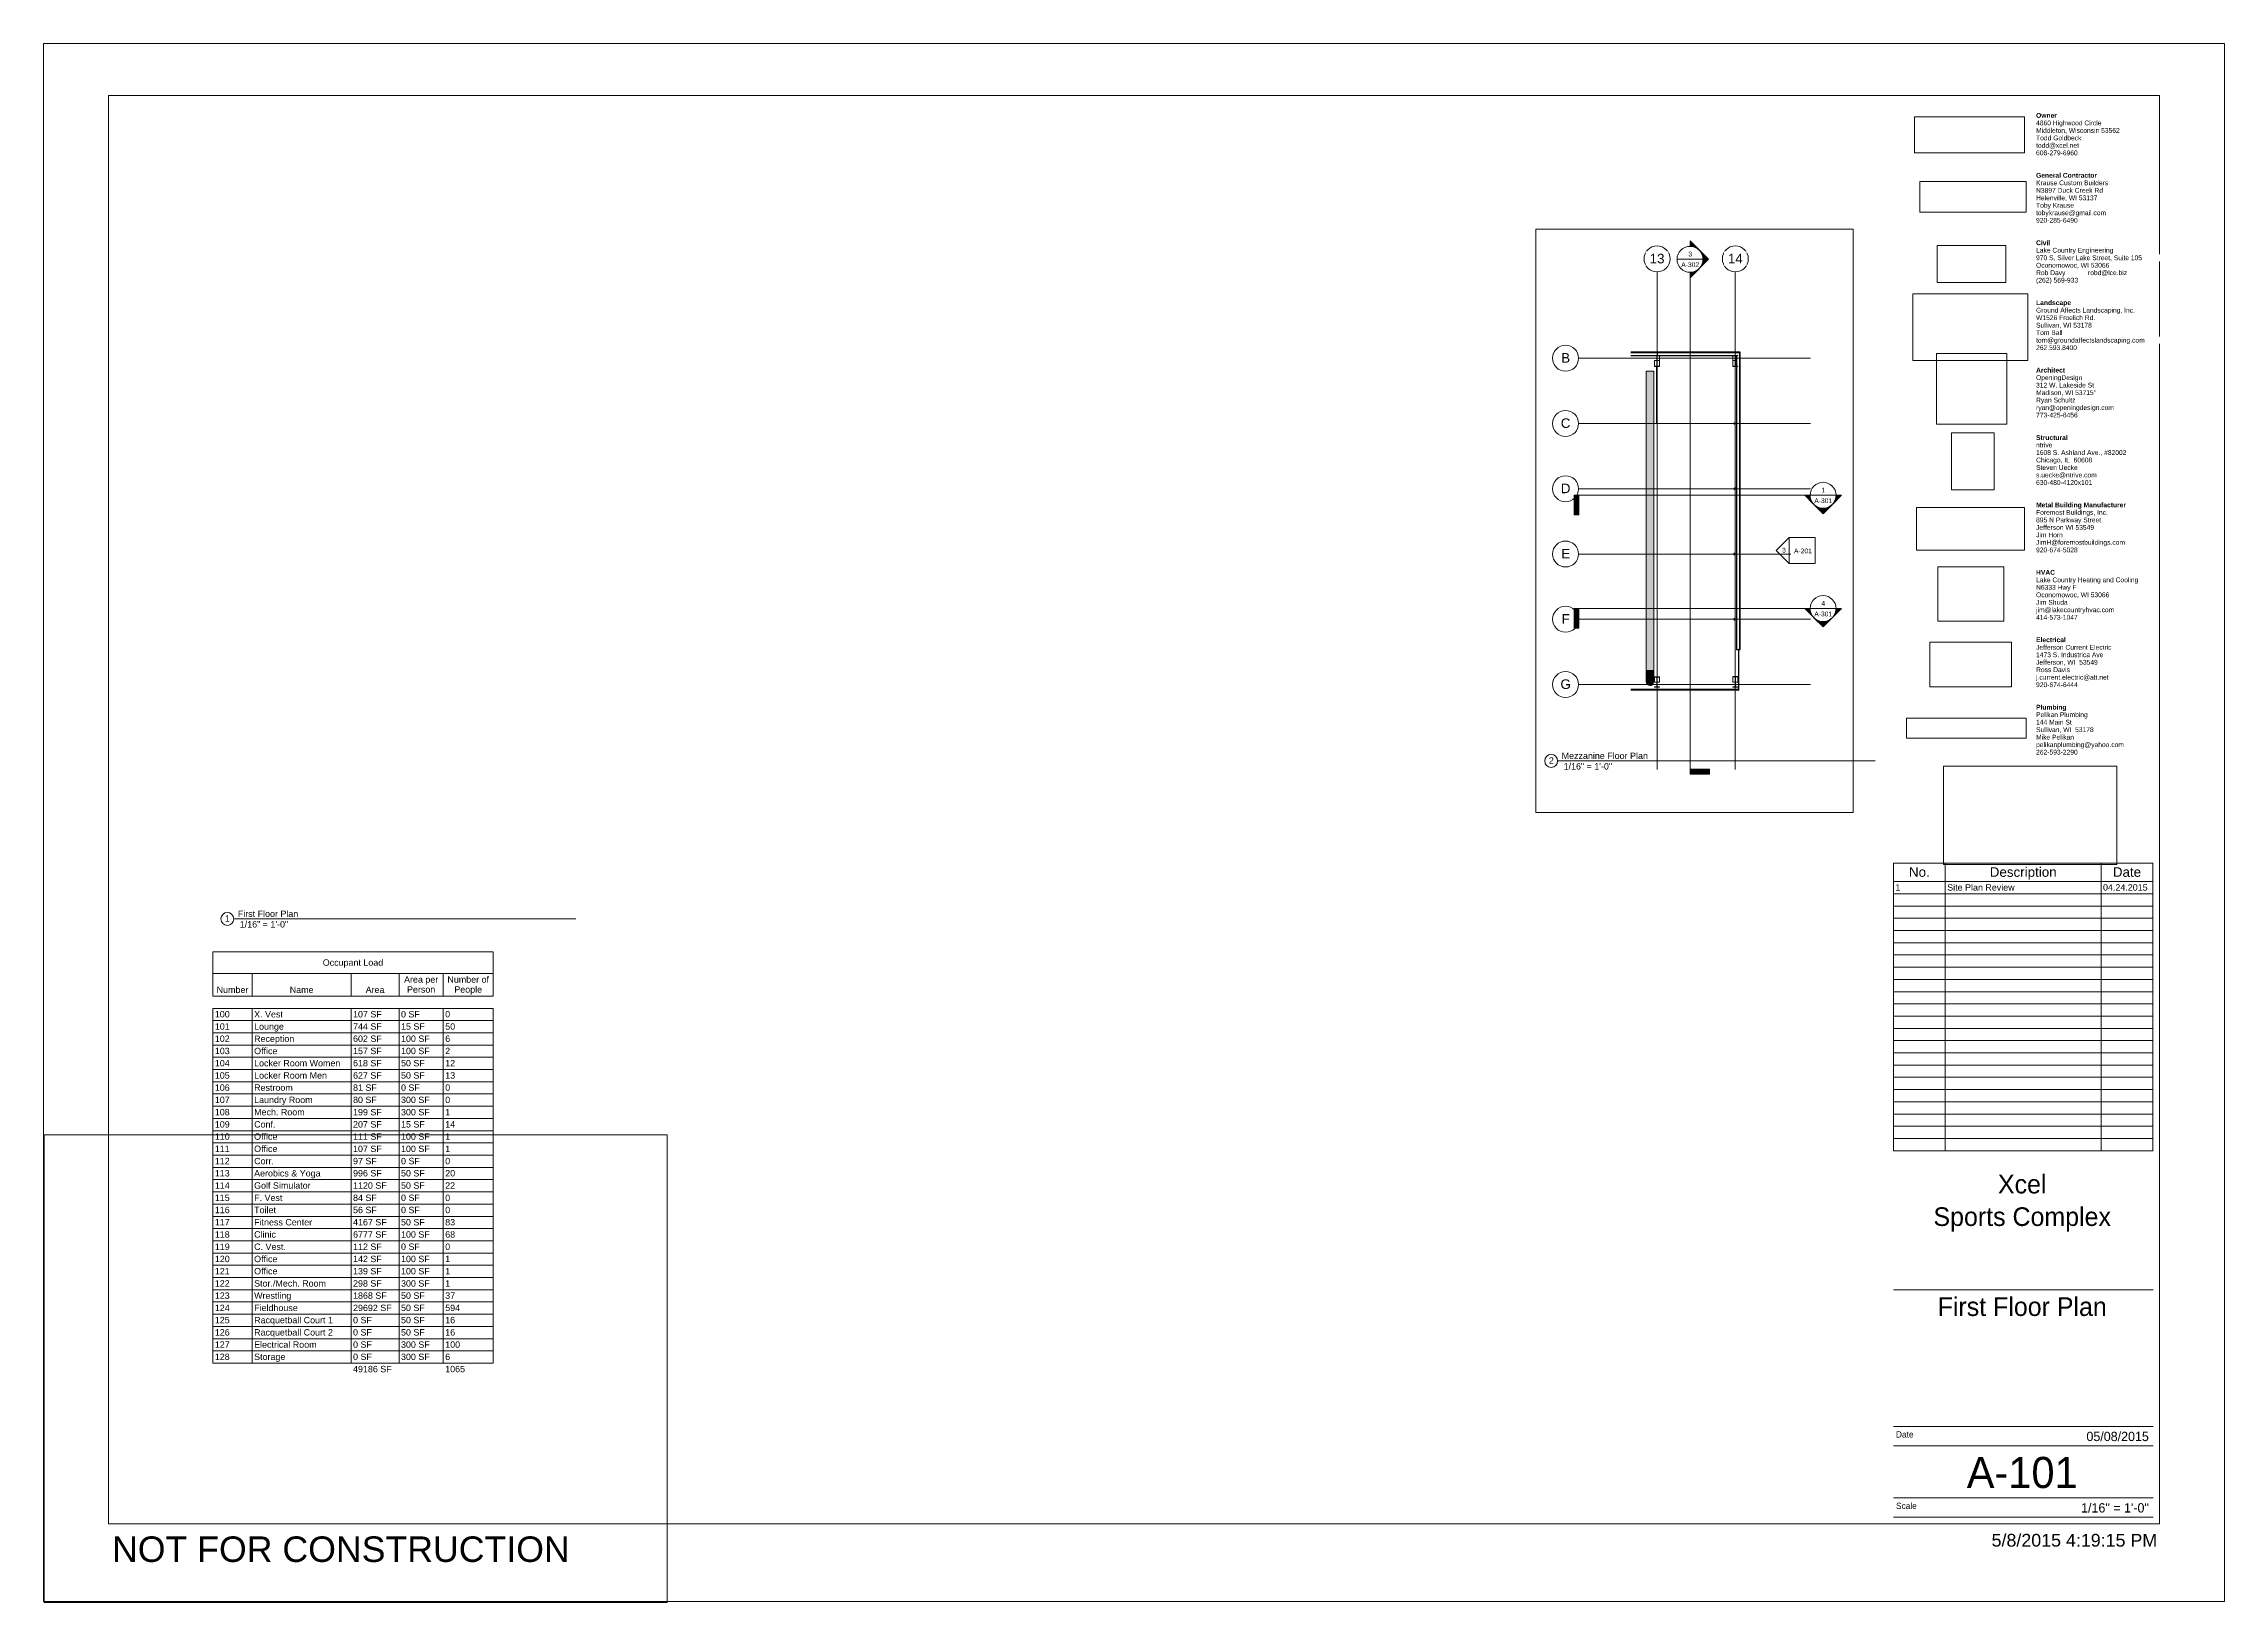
# Paper-space layout 'Layout1' of a CAD drawing. Header units: inches. Extents: x 0 to 42, y 0 to 30.
# The model-space entities are those that its viewports show. They can reach past a viewport. Long polylines and large blocks are cut down to what shows.
import ezdxf

# ---------------------------------------------------------------- set-up
doc = ezdxf.new("R2010")
doc.units = ezdxf.units.IN
doc.header["$MEASUREMENT"] = 0
doc.linetypes.add('Grid Line 1_2_', pattern=[0.875, 0.5, -0.125, 0.125, -0.125])
for name, color, linetype, lineweight in [('A-DETL-THIN', 151, 'Continuous', 9), ('A-FLOR', 192, 'Continuous', 9), ('A-WALL', 113, 'Continuous', 9), ('A-WALL-PATT', 111, 'Continuous', 25), ('G-ANNO-SCHD', 231, 'Continuous', 9), ('G-ANNO-SYMB', 111, 'Continuous', 9), ('G-ANNO-TTLB', 6, 'Continuous', 9), ('G-ANNO-TTLB-MEDM', 33, 'Continuous', 20), ('G-ANNO-TTLB-THIN', 151, 'Continuous', 9), ('L-SITE-WALL', 31, 'Continuous', 9), ('M-HVAC-DUCT', 70, 'Continuous', 9), ('S-COLS', 52, 'Continuous', 9), ('S-GRID', 1, 'Continuous', 9), ('S-GRID-IDEN', 1, 'Continuous', 9)]:
    doc.layers.add(name, color=color, linetype=linetype, lineweight=lineweight)
doc.layers.add('G-ANNO-NPLT', color=191, linetype='Continuous', plot=False)
doc.styles.add('Arial', font='arial.ttf', dxfattribs={"height": 35.407186})
doc.styles.add('Arial_1', font='arial.ttf', dxfattribs={"height": 17.703593})
doc.styles.add('Arial_2', font='arial.ttf', dxfattribs={"height": 0.092206})
doc.styles.add('Arial_3', font='arial.ttf', dxfattribs={"height": 0.491766})
doc.styles.add('Arial_4', font='arial.ttf', dxfattribs={"height": 0.245883})
doc.styles.add('Arial_5', font='arial.ttf', dxfattribs={"height": 0.122942})
doc.styles.add('Arial_6', font='arial.ttf', dxfattribs={"height": 0.184412})
doc.styles.add('Century Gothic', font='GOTHIC.TTF', dxfattribs={"height": 0.119759})
doc.styles.add('Century Gothic_1', font='GOTHIC.TTF', dxfattribs={"height": 0.179639})
doc.styles.add('Century Gothic_2', font='GOTHIC.TTF', dxfattribs={"height": 0.598797})
doc.styles.add('Century Gothic_3', font='GOTHIC.TTF', dxfattribs={"height": 0.359278})
picture_1 = doc.add_image_def('image1.jpg', size_in_pixel=(1176, 668))
picture_2 = doc.add_image_def('image2.jpg', size_in_pixel=(477, 79))
picture_3 = doc.add_image_def('image3.png', size_in_pixel=(259, 141))
picture_4 = doc.add_image_def('image4.jpg', size_in_pixel=(150, 124))
picture_5 = doc.add_image_def('image5.jpg', size_in_pixel=(309, 122))
picture_6 = doc.add_image_def('image6.png', size_in_pixel=(302, 400))
picture_7 = doc.add_image_def('image7.jpg', size_in_pixel=(95, 51))
picture_8 = doc.add_image_def('image8.png', size_in_pixel=(388, 225))
picture_9 = doc.add_image_def('image9.jpg', size_in_pixel=(232, 76))
picture_10 = doc.add_image_def('image10.jpg', size_in_pixel=(900, 259))
picture_11 = doc.add_image_def('image11.jpg', size_in_pixel=(939, 939))
pattern_1 = [(45, (1811.075, 0), (-19.00703, 19.00703), []), (45, (1811.075, 28.8), (-19.00703, 19.00703), [])]
pattern_2 = [(0, (1811.075, 0), (0, 24), []), (90, (1811.075, 0), (-24, 1e-15), [])]

psp = doc.layouts.get("Layout1")

msp = doc.modelspace()

# ---------------------------------------------------------------- texts
at = {"layer": 'G-ANNO-SYMB', "attachment_point": 2, "line_spacing_factor": 0.938532, "style": 'Arial_1'}
for s, insert, char_height, width in [('3', (27914.507, -20749.767), 17.704, 16.416), ('A-302', (27914.507, -20789.039), 17.7036, 78.624), ('1', (28406.511, -21622.184), 17.704, 16.416), ('A-301', (28406.511, -21661.457), 17.7036, 78.624), ('4', (28406.511, -22041.05), 17.704, 16.416), ('A-301', (28406.511, -22080.323), 17.7036, 78.624)]:
    msp.add_mtext(s, dxfattribs=dict(at, insert=insert, char_height=char_height, width=width))

# ---------------------------------------------------------------- blocks, each defined once
blk = doc.blocks.new('E1 30 x 42 Horizontal - E1 30x42 Horizontal-11829-First Floor Plan')
at = {"layer": 'G-ANNO-TTLB-MEDM'}
for p, q in [((1.24, 29.014), (1.24, 1.514)), ((40.74, 29.014), (1.24, 29.014)), ((40.74, 29.014), (40.74, 1.514)), ((40.615, 14.233), (35.615, 14.233)), ((35.615, 6.02), (40.615, 6.02)), ((1.24, 1.514), (40.74, 1.514)), ((40.615, 1.639), (35.615, 1.639))]:
    blk.add_line(p, q, dxfattribs=at)
at = {"layer": 'G-ANNO-TTLB-THIN'}
for p, q in [((-0.01, 30.014), (41.99, 30.014)), ((-0.01, 0.014), (-0.01, 30.014)), ((41.99, 0.014), (41.99, 30.014)), ((35.615, 3.389), (40.615, 3.389)), ((35.615, 3.014), (40.615, 3.014)), ((35.615, 2.014), (40.615, 2.014)), ((-0.01, 0.014), (41.99, 0.014))]:
    blk.add_line(p, q, dxfattribs=at)
at = {"layer": 'G-ANNO-TTLB', "char_height": 0.09221, "attachment_point": 1, "line_spacing_factor": 0.938532, "style": 'Arial_2', "bg_fill": 3, "box_fill_scale": 1.25, "bg_fill_color": 0, "bg_fill_transparency": 0}
for s, insert, width in [('\\fArial|b1|i0|c0|p34|;Civil', (38.363, 26.225), 0.28768), ('\\fArial|b1|i0|c0|p34|;Structural', (38.363, 22.475), 0.64856), ('\\fArial|b1|i0|c0|p34|;HVAC', (38.363, 19.879), 0.41876), ('\\fArial|b1|i0|c0|p34|;Electrical', (38.363, 18.581), 0.61622)]:
    blk.add_mtext(s, dxfattribs=dict(at, insert=insert, width=width))
at = {"layer": 'G-ANNO-TTLB', "insert": (1.307, 1.27), "char_height": 0.49177, "width": 10.47, "attachment_point": 1, "line_spacing_factor": 0.938532, "style": 'Arial_3'}
blk.add_mtext('NOT FOR CONSTRUCTION', dxfattribs=at)
at = {"layer": 'G-ANNO-TTLB'}
image = blk.add_image(picture_9, insert=(36.024, 27.911), size_in_units=(2.118, 0.694), dxfattribs=at)
image.dxf.flags = 7
image = blk.add_image(picture_10, insert=(36.126, 26.77), size_in_units=(2.048, 0.589), dxfattribs=at)
image.dxf.flags = 7
image = blk.add_image(picture_7, insert=(36.46, 25.417), size_in_units=(1.319, 0.708), dxfattribs=at)
image.dxf.flags = 7
image = blk.add_image(picture_8, insert=(35.988, 23.91), size_in_units=(2.218, 1.286), dxfattribs=at)
image.dxf.flags = 7
image = blk.add_image(picture_11, insert=(36.444, 22.689), size_in_units=(1.358, 1.358), dxfattribs=at)
image.dxf.flags = 7
image = blk.add_image(picture_6, insert=(36.733, 21.424), size_in_units=(0.825, 1.093), dxfattribs=at)
image.dxf.flags = 7
image = blk.add_image(picture_5, insert=(36.062, 20.262), size_in_units=(2.078, 0.821), dxfattribs=at)
image.dxf.flags = 7
image = blk.add_image(picture_4, insert=(36.474, 18.891), size_in_units=(1.268, 1.049), dxfattribs=at)
image.dxf.flags = 7
image = blk.add_image(picture_3, insert=(36.315, 17.631), size_in_units=(1.574, 0.857), dxfattribs=at)
image.dxf.flags = 7
image = blk.add_image(picture_2, insert=(35.866, 16.643), size_in_units=(2.303, 0.381), dxfattribs=at)
image.dxf.flags = 7
image = blk.add_image(picture_1, insert=(36.577, 14.205), size_in_units=(3.341, 1.898), dxfattribs=at)
image.dxf.flags = 7
at = {"layer": 'G-ANNO-TTLB', "attachment_point": 1, "bg_fill": 3, "box_fill_scale": 1.25, "bg_fill_color": 0, "bg_fill_transparency": 0}
for s, insert, char_height, width, line_spacing_factor, style in [('\\fArial|b1|i0|c0|p34|;Owner', (38.363, 28.677), 0.09221, 0.44259, 0.938532, 'Arial_2'), ('\\fArial|b1|i0|c0|p34|;General Contractor', (38.363, 27.523), 0.09221, 1.28521, 0.938532, 'Arial_2'), ('Lake Country Engineering', (38.363, 26.081), 0.09221, 1.74142, 0.938532, 'Arial_2'), ('\\fArial|b1|i0|c0|p34|;Landscape', (38.363, 25.071), 0.09221, 0.73708, 0.938532, 'Arial_2'), ('\\fArial|b1|i0|c0|p34|;Architect', (38.363, 23.773), 0.09221, 0.59069, 0.938532, 'Arial_2'), ('ntrive', (38.363, 22.331), 0.0922, 0.37109, 0.938532, 'Arial_2'), ('\\fArial|b1|i0|c0|p34|;Metal Building Manufacturer', (38.363, 21.177), 0.09221, 1.8793, 0.938532, 'Arial_2'), ('Lake Country Heating and Cooling', (38.363, 19.734), 0.09221, 2.30317, 0.938532, 'Arial_2'), ('Jefferson Current Electric', (38.363, 18.436), 0.09221, 1.71418, 0.938532, 'Arial_2'), ('\\fArial|b1|i0|c0|p34|;Plumbing', (38.363, 17.283), 0.09221, 0.62814, 0.938532, 'Arial_2'), ('Date', (35.665, 3.294), 0.1198, 0.4725, 0.984117, 'Century Gothic'), ('Scale', (35.665, 1.919), 0.1198, 0.5265, 0.984117, 'Century Gothic')]:
    blk.add_mtext(s, dxfattribs=dict(at, insert=insert, char_height=char_height, width=width, line_spacing_factor=line_spacing_factor, style=style))
at = {"layer": 'G-ANNO-TTLB', "char_height": 0.09221, "attachment_point": 1, "line_spacing_factor": 0.938532, "style": 'Arial_2', "bg_fill": 3, "box_fill_scale": 1.25, "bg_fill_color": 0, "bg_fill_transparency": 0}
for s, insert, width in [('4860 Highwood Circle', (38.363, 28.533), 1.47416), ('Krause Custom Builders', (38.363, 27.379), 1.63077), ('970 S. Silver Lake Street, Suite 105', (38.363, 25.936), 2.39509), ('Ground Affects Landscaping, Inc.', (38.363, 24.927), 2.24019), ('OpeningDesign', (38.363, 23.629), 1.03838), ('1608 S. Ashland Ave., #82002', (38.363, 22.186), 2.03762), ('Foremost Buildings, Inc.', (38.363, 21.033), 1.62396), ('N6333 Hwy F', (38.363, 19.59), 0.90901), ('1473 S. Industrica Ave', (38.363, 18.292), 1.52183), ('Pelikan Plumbing', (38.363, 17.138), 1.16605)]:
    blk.add_mtext(s, dxfattribs=dict(at, insert=insert, width=width))
for s, insert, width in [('Middleton, Wisconsin 53562', (38.363, 28.388), 1.89633), ('N3897 Duck Creek Rd', (38.363, 27.234), 1.51161), ('Oconomowoc, WI 53066', (38.363, 25.792), 1.65971), ('W1526 Froelich Rd.', (38.363, 24.783), 1.34309), ('312 W. Lakeside St', (38.363, 23.484), 1.31926), ('Chicago, IL  60608', (38.363, 22.042), 1.26649), ('895 N Parkway Street', (38.363, 20.888), 1.46565), ('Oconomowoc, WI 53066', (38.363, 19.446), 1.65971), ('Jefferson, WI  53549', (38.363, 18.148), 1.40778), ('144 Main St', (38.363, 16.994), 0.80347)]:
    blk.add_mtext(s, dxfattribs=dict(at, insert=insert, width=width))
at = {"layer": 'G-ANNO-TTLB', "attachment_point": 1, "line_spacing_factor": 0.938532, "style": 'Arial_2', "bg_fill": 3, "box_fill_scale": 1.25, "bg_fill_color": 0, "bg_fill_transparency": 0}
for s, insert, char_height, width in [('Todd Goldbeck', (38.363, 28.244), 0.09221, 1.02306), ('Helenville, WI 53137', (38.363, 27.09), 0.09221, 1.39416), ('Rob Davy', (38.363, 25.648), 0.0922, 0.66048), ('robd@lce.biz', (39.363, 25.648), 0.09221, 0.88178), ('Sullivan, WI 53178', (38.363, 24.638), 0.09221, 1.26819), ('Madison, WI 53715"', (38.363, 23.34), 0.09221, 1.36181), ('Steven Uecke', (38.363, 21.898), 0.09221, 0.94135), ('Jefferson WI 53549', (38.363, 20.744), 0.09221, 1.32266), ('Jim Shuda', (38.363, 19.302), 0.0922, 0.71325), ('Ross Davis', (38.363, 18.004), 0.0922, 0.76772), ('Sullivan, WI  53178', (38.363, 16.85), 0.09221, 1.31075)]:
    blk.add_mtext(s, dxfattribs=dict(at, insert=insert, char_height=char_height, width=width))
for s, insert, char_height, width in [('todd@xcel.net', (38.363, 28.1), 0.09221, 0.96859), ('Toby Krause', (38.363, 26.946), 0.09221, 0.85284), ('(262) 569-933', (38.363, 25.504), 0.09221, 0.94646), ('Tom Ball', (38.363, 24.494), 0.0922, 0.59579), ('Ryan Schultz', (38.363, 23.196), 0.09221, 0.88518), ('s.uecke@ntrive.com', (38.363, 21.754), 0.09221, 1.37543), ('Jim Horn', (38.363, 20.6), 0.0922, 0.60601), ('jim@lakecountryhvac.com', (38.363, 19.158), 0.09221, 1.76695), ('j.current.electric@att.net', (38.363, 17.859), 0.09221, 1.64609), ('Mike Pelikan', (38.363, 16.706), 0.09221, 0.85624)]:
    blk.add_mtext(s, dxfattribs=dict(at, insert=insert, char_height=char_height, width=width))
at = {"layer": 'G-ANNO-TTLB', "char_height": 0.09221, "attachment_point": 1, "line_spacing_factor": 0.938532, "style": 'Arial_2', "bg_fill": 3, "box_fill_scale": 1.25, "bg_fill_color": 0, "bg_fill_transparency": 0}
for s, insert, width in [('608-279-6960', (38.363, 27.956), 0.93625), ('tobykrause@gmail.com', (38.363, 26.802), 1.57971), ('tom@groundaffectslandscaping.com', (38.363, 24.35), 2.45808), ('ryan@openingdesign.com', (38.363, 23.052), 1.75163), ('630-480-4120x101', (38.363, 21.609), 1.26308), ('JimH@foremostbuildings.com', (38.363, 20.456), 2.01378), ('414-573-1047', (38.363, 19.013), 0.93625), ('920-674-6444', (38.363, 17.715), 0.93625), ('pelikanplumbing@yahoo.com', (38.363, 16.561), 1.97804)]:
    blk.add_mtext(s, dxfattribs=dict(at, insert=insert, width=width))
for s, insert, width in [('920-285-6490', (38.363, 26.658), 0.93625), ('262.593.8400', (38.363, 24.206), 0.91923), ('773-425-6456', (38.363, 22.908), 0.93625), ('920-674-5028', (38.363, 20.311), 0.93625), ('262-593-2290', (38.363, 16.417), 0.93625)]:
    blk.add_mtext(s, dxfattribs=dict(at, insert=insert, width=width))
blk = doc.blocks.new('Viewport - View Title-1830-First Floor Plan')
at = {"layer": 'G-ANNO-TTLB'}
for start, end in [(0, 180), (180, 360)]:
    blk.add_arc((-0.125, 0), 0.125, start, end, dxfattribs=at)
blk = doc.blocks.new('Round Elbow - 1_5 D-870650-Mezzanine Floor Plan')
at = {"layer": 'M-HVAC-DUCT'}
for points in [[(25954.544, -22354.053), (25954.544, -22298.053), (25940.544, -22298.053), (25940.609, -22340.8), (25940.806, -22342.667), (25941.542, -22345.172), (25942.575, -22347.275), (25943.963, -22349.195), (25945.545, -22350.777), (25947.76, -22352.278), (25949.756, -22353.209), (25952.113, -22353.84)], [(25954.544, -22354.053), (25957.073, -22353.814), (25959.686, -22353.044), (25961.544, -22352.177), (25963.543, -22350.777), (25965.501, -22348.72), (25966.668, -22347.053), (25967.699, -22344.841), (25968.372, -22341.991), (25968.544, -22339.135), (25968.544, -22298.053), (25954.544, -22298.053), (25954.544, -22353.814)]]:
    blk.add_hatch(color=256, dxfattribs=at).paths.add_polyline_path(points, flags=0)
for p, q in [((25940.544, -22298.053), (25954.544, -22298.053)), ((25954.544, -22298.053), (25968.544, -22298.053))]:
    blk.add_line(p, q, dxfattribs=at)
at = {"layer": 'M-HVAC-DUCT', "flags": 128}
for points in [[(25940.544, -22298.053), (25940.544, -22299.732), (25940.544, -22301.409), (25940.544, -22303.081), (25940.544, -22304.744), (25940.544, -22306.397), (25940.544, -22308.036), (25940.544, -22309.66), (25940.544, -22311.265), (25940.544, -22312.848), (25940.544, -22314.408), (25940.544, -22315.942), (25940.544, -22317.448), (25940.544, -22318.922), (25940.544, -22320.363), (25940.544, -22321.768), (25940.544, -22323.135), (25940.544, -22324.462), (25940.544, -22325.747), (25940.544, -22326.988), (25940.544, -22328.182), (25940.544, -22329.328), (25940.544, -22330.424), (25940.544, -22331.468), (25940.544, -22332.459), (25940.544, -22333.395), (25940.544, -22334.274), (25940.544, -22335.095), (25940.544, -22335.857), (25940.544, -22336.559), (25940.544, -22337.198), (25940.544, -22337.776), (25940.544, -22338.289), (25940.544, -22338.739), (25940.544, -22339.123), (25940.544, -22339.442), (25940.544, -22339.694), (25940.544, -22339.88), (25940.544, -22339.999), (25940.544, -22340.05), (25940.544, -22340.053)], [(25968.544, -22340.053), (25968.544, -22340.019), (25968.544, -22339.918), (25968.544, -22339.751), (25968.544, -22339.516), (25968.544, -22339.216), (25968.544, -22338.849), (25968.544, -22338.417), (25968.544, -22337.921), (25968.544, -22337.36), (25968.544, -22336.737), (25968.544, -22336.052), (25968.544, -22335.307), (25968.544, -22334.501), (25968.544, -22333.638), (25968.544, -22332.717), (25968.544, -22331.741), (25968.544, -22330.711), (25968.544, -22329.629), (25968.544, -22328.496), (25968.544, -22327.314), (25968.544, -22326.086), (25968.544, -22324.813), (25968.544, -22323.497), (25968.544, -22322.141), (25968.544, -22320.746), (25968.544, -22319.314), (25968.544, -22317.849), (25968.544, -22316.351), (25968.544, -22314.825), (25968.544, -22313.272), (25968.544, -22311.694), (25968.544, -22310.095), (25968.544, -22308.476), (25968.544, -22306.841), (25968.544, -22305.191), (25968.544, -22303.531), (25968.544, -22301.861), (25968.544, -22300.185), (25968.544, -22298.506), (25968.544, -22298.053)]]:
    blk.add_lwpolyline(points, dxfattribs=at)
at = {"layer": 'M-HVAC-DUCT'}
for start, end in [(180, 270), (270, 350)]:
    blk.add_arc((25954.544, -22340.053), 14, start, end, dxfattribs=at)
blk = doc.blocks.new('Grid - Grid Head - Circle-14747-Mezzanine Floor Plan')
at = {"layer": 'S-GRID-IDEN'}
blk.add_circle((0, 0), 0.25, dxfattribs=at)
blk = doc.blocks.new('Section - 3_32_ x 3_8_-18514-Mezzanine Floor Plan')
at = {"layer": 'G-ANNO-SYMB'}
blk.add_hatch(color=256, dxfattribs=at).paths.add_polyline_path([(0, 0.375), (0, 0), (-0.09375, 0), (-0.09375, 0.375)], flags=0)
for p, q in [((0, 0.375), (-0.09375, 0.375)), ((-0.09375, 0.375), (-0.09375, 0)), ((0, 0), (0, 0.375)), ((-0.09375, 0), (0, 0))]:
    blk.add_line(p, q, dxfattribs=at)
blk = doc.blocks.new('Section - Section Head - Filled-1526-Mezzanine Floor Plan')
at = {"layer": 'G-ANNO-SYMB'}
h = blk.add_hatch(color=256, dxfattribs=at)
edge = h.paths.add_edge_path(flags=0)
edge.add_line((-0.42678, 0.17678), (-0.25, 0.35355))
edge.add_line((-0.25, 0.35355), (-0.25, 0.25))
edge.add_arc((-0.25, 0), 0.25, 90, 135)
h = blk.add_hatch(color=256, dxfattribs=at)
edge = h.paths.add_edge_path(flags=0)
edge.add_arc((-0.25, 0), 0.25, 45, 90)
edge.add_line((-0.25, 0.25), (-0.25, 0.35355))
edge.add_line((-0.25, 0.35355), (-0.07322, 0.17678))
h = blk.add_hatch(color=256, dxfattribs=at)
edge = h.paths.add_edge_path(flags=0)
edge.add_arc((-0.25, 0), 0.25033, 137.9216, 180)
edge.add_line((-0.50033, 0), (-0.60355, 0))
edge.add_line((-0.60355, 0), (-0.4358, 0.16775))
h = blk.add_hatch(color=256, dxfattribs=at)
edge = h.paths.add_edge_path(flags=0)
edge.add_line((-0.0642, 0.16775), (0.10355, 0))
edge.add_line((0.10355, 0), (0.00033, 0))
edge.add_arc((-0.25, 0), 0.25033, 0, 42.0784)
for p, q in [((-0.25, 0.35355), (-0.60355, 0)), ((-0.25, 0.35355), (-0.42678, 0.17678)), ((-0.25, 0.35355), (0.10355, 0)), ((-0.25, 0.25), (-0.25, 0.35355)), ((-0.07322, 0.17678), (-0.25, 0.35355)), ((-0.25, 0.35355), (-0.25, 0.25)), ((-0.4358, 0.16775), (-0.60355, 0)), ((0.10355, 0), (-0.0642, 0.16775)), ((-0.60355, 0), (-0.50033, 0)), ((0.00033, 0), (0.10355, 0)), ((-0.5, 0), (-0.60355, 0)), ((0, 0), (0.10355, 0))]:
    blk.add_line(p, q, dxfattribs=at)
for radius, start, end in [(0.25, 360, 180), (0.25, 90, 135), (0.25, 45, 90), (0.25033, 137.9216, 180), (0.25033, 0, 42.0784), (0.25, 180, 360)]:
    blk.add_arc((-0.25, 0), radius, start, end, dxfattribs=at)
blk = doc.blocks.new('Elevation - Detail Number-93309-Mezzanine Floor Plan')
at = {"layer": 'G-ANNO-SYMB'}
for p, q in [((-0.25, -0.25), (-0.25, 0.25)), ((-0.25, 0.25), (0.25, 0.25)), ((0.25, 0.25), (0.25, -0.25)), ((0.25, -0.25), (-0.25, -0.25))]:
    blk.add_line(p, q, dxfattribs=at)
blk = doc.blocks.new('Elevation - Detail Number-93036-Mezzanine Floor Plan')
at = {"layer": 'G-ANNO-SYMB'}
for p, q in [((0, 0.25), (-0.25, 0)), ((0.25, 0), (0, 0.25)), ((-0.25, 0), (0.25, 0))]:
    blk.add_line(p, q, dxfattribs=at)

# ---------------------------------------------------------------- hatches: boundary and pattern name
at = {"layer": 'A-WALL-PATT', "lineweight": 9}
h = msp.add_hatch(dxfattribs=at)
h.set_pattern_fill('FP_16', color=256, style=0, pattern_type=2)
h.set_pattern_definition(pattern_2)
h.paths.add_polyline_path([(27695.259, -21123.803), (27792.09, -21123.803), (27792.09, -21122.803), (27695.259, -21122.803)], flags=0)
h = msp.add_hatch(dxfattribs=at)
h.set_pattern_fill('FP_16', color=256, style=0, pattern_type=2)
h.set_pattern_definition(pattern_2)
h.paths.add_polyline_path([(28096.331, -21123.803), (28097.331, -21123.803), (28097.331, -21122.803), (27792.09, -21122.803), (27792.09, -21123.803), (27930.659, -21123.803)], flags=0)
h = msp.add_hatch(dxfattribs=at)
h.set_pattern_fill('FP_16', color=256, style=0, pattern_type=2)
h.set_pattern_definition(pattern_2)
h.paths.add_polyline_path([(28096.331, -22220.428), (28097.331, -22220.428), (28097.331, -21123.803), (28096.331, -21123.803), (28096.331, -22107.736)], flags=0)
at = {"layer": 'M-HVAC-DUCT', "lineweight": 5}
for points in [[(27760.831, -22298.053), (27765.619, -22298.053), (27765.619, -21191.928), (27751.619, -21191.928), (27751.619, -22298.053), (27758.619, -22298.053)], [(27777.743, -22298.053), (27779.619, -22298.053), (27779.619, -21191.928), (27765.619, -21191.928), (27765.619, -22298.053), (27776.344, -22298.053)]]:
    msp.add_hatch(color=256, dxfattribs=at).paths.add_polyline_path(points, flags=0)
at = {"layer": 'S-COLS'}
h = msp.add_hatch(dxfattribs=at)
h.set_pattern_fill('FP_15', color=256, style=0, pattern_type=2)
h.set_pattern_definition(pattern_1)
h.paths.add_polyline_path([(27800.965, -21135.053), (27800.965, -21133.803), (27782.965, -21133.803), (27782.965, -21135.053)], flags=0)
h = msp.add_hatch(dxfattribs=at)
h.set_pattern_fill('FP_15', color=256, style=0, pattern_type=2)
h.set_pattern_definition(pattern_1)
h.paths.add_polyline_path([(28090.465, -21135.053), (28090.465, -21133.803), (28072.465, -21133.803), (28072.465, -21135.053)], flags=0)
h = msp.add_hatch(dxfattribs=at)
h.set_pattern_fill('FP_15', color=256, style=0, pattern_type=2)
h.set_pattern_definition(pattern_1)
h.paths.add_polyline_path([(27792.59, -21172.604), (27792.59, -21135.053), (27791.34, -21135.053), (27791.34, -21172.604)], flags=0)
h = msp.add_hatch(dxfattribs=at)
h.set_pattern_fill('FP_15', color=256, style=0, pattern_type=2)
h.set_pattern_definition(pattern_1)
h.paths.add_polyline_path([(28082.09, -21172.604), (28082.09, -21135.053), (28080.84, -21135.053), (28080.84, -21172.604)], flags=0)
h = msp.add_hatch(dxfattribs=at)
h.set_pattern_fill('FP_15', color=256, style=0, pattern_type=2)
h.set_pattern_definition(pattern_1)
h.paths.add_polyline_path([(27800.965, -21173.858), (27800.965, -21172.604), (27782.965, -21172.604), (27782.965, -21173.858)], flags=0)
h = msp.add_hatch(dxfattribs=at)
h.set_pattern_fill('FP_15', color=256, style=0, pattern_type=2)
h.set_pattern_definition(pattern_1)
h.paths.add_polyline_path([(28090.465, -21173.858), (28090.465, -21172.604), (28072.465, -21172.604), (28072.465, -21173.858)], flags=0)
h = msp.add_hatch(dxfattribs=at)
h.set_pattern_fill('FP_15', color=256, style=0, pattern_type=2)
h.set_pattern_definition(pattern_1)
h.paths.add_polyline_path([(28086.331, -21630.283), (28086.331, -21622.322), (28085.897, -21622.322), (28085.897, -21625.467), (28085.695, -21625.956), (28085.206, -21626.158), (28077.725, -21626.158), (28077.236, -21625.956), (28077.034, -21625.467), (28077.034, -21622.322), (28076.6, -21622.322), (28076.6, -21630.283), (28077.034, -21630.283), (28077.034, -21627.139), (28077.236, -21626.65), (28077.725, -21626.447), (28085.206, -21626.447), (28085.695, -21626.65), (28085.897, -21627.139), (28085.897, -21630.283)], flags=0)
h = msp.add_hatch(dxfattribs=at)
h.set_pattern_fill('FP_15', color=256, style=0, pattern_type=2)
h.set_pattern_definition(pattern_1)
h.paths.add_polyline_path([(28086.331, -21871.533), (28086.331, -21863.572), (28085.897, -21863.572), (28085.897, -21866.717), (28085.695, -21867.206), (28085.206, -21867.408), (28077.725, -21867.408), (28077.236, -21867.206), (28077.034, -21866.717), (28077.034, -21863.572), (28076.6, -21863.572), (28076.6, -21871.533), (28077.034, -21871.533), (28077.034, -21868.389), (28077.236, -21867.9), (28077.725, -21867.697), (28085.206, -21867.697), (28085.695, -21867.9), (28085.897, -21868.389), (28085.897, -21871.533)], flags=0)
h = msp.add_hatch(dxfattribs=at)
h.set_pattern_fill('FP_15', color=256, style=0, pattern_type=2)
h.set_pattern_definition(pattern_1)
h.paths.add_polyline_path([(28090.465, -22322.013), (28090.465, -22320.76), (28072.465, -22320.76), (28072.465, -22322.013)], flags=0)
h = msp.add_hatch(dxfattribs=at)
h.set_pattern_fill('FP_15', color=256, style=0, pattern_type=2)
h.set_pattern_definition(pattern_1)
h.paths.add_polyline_path([(28082.09, -22358.803), (28082.09, -22322.013), (28080.84, -22322.013), (28080.84, -22358.803)], flags=0)
h = msp.add_hatch(dxfattribs=at)
h.set_pattern_fill('FP_15', color=256, style=0, pattern_type=2)
h.set_pattern_definition(pattern_1)
h.paths.add_polyline_path([(27792.59, -22358.803), (27792.59, -22322.556), (27791.34, -22322.556), (27791.34, -22358.803)], flags=0)
h = msp.add_hatch(dxfattribs=at)
h.set_pattern_fill('FP_15', color=256, style=0, pattern_type=2)
h.set_pattern_definition(pattern_1)
h.paths.add_polyline_path([(28090.465, -22360.053), (28090.465, -22358.803), (28072.465, -22358.803), (28072.465, -22360.053)], flags=0)

# ---------------------------------------------------------------- linework, layer by layer
at = {"layer": 'A-FLOR'}
for p, q in [((27800.965, -21135.053), (27800.965, -21171.693)), ((28072.465, -21171.693), (28072.465, -21135.053)), ((27800.965, -21173.858), (27800.965, -21174.928)), ((28072.465, -21174.553), (28072.465, -21173.858)), ((28086.331, -21174.553), (28072.465, -21174.553)), ((27800.965, -21174.928), (27789.721, -21174.928)), ((27789.721, -21174.928), (27789.721, -21385.053)), ((27789.721, -21385.053), (28076.6, -21385.053))]:
    msp.add_line(p, q, dxfattribs=at)
at = {"layer": 'A-WALL'}
for p, q in [((27695.259, -21122.803), (28097.331, -21122.803)), ((28097.331, -22220.428), (28097.331, -21122.803)), ((27695.259, -21123.803), (28096.331, -21123.803)), ((28096.331, -22220.428), (28096.331, -21123.803))]:
    msp.add_line(p, q, dxfattribs=at)
at = {"layer": 'A-WALL', "lineweight": 25}
for p, q in [((28093.318, -22220.49), (28093.318, -22370.376)), ((28094.893, -22220.49), (28093.318, -22220.49)), ((28094.893, -22370.376), (28094.893, -22220.49)), ((28092.902, -22368.666), (27695.259, -22368.666)), ((28092.902, -22370.241), (28092.902, -22368.666)), ((27695.259, -22370.241), (28092.902, -22370.241)), ((28093.318, -22370.376), (28094.893, -22370.376))]:
    msp.add_line(p, q, dxfattribs=at)
at = {"layer": 'G-ANNO-SYMB'}
for p, q in [((27865.892, -20778.105), (27961.892, -20778.105)), ((27913.892, -20826.105), (27913.892, -22662.885)), ((28357.896, -21650.523), (27503.273, -21650.523)), ((28357.896, -21650.523), (28453.896, -21650.523)), ((28357.896, -22069.388), (27503.273, -22069.388)), ((28357.896, -22069.388), (28453.896, -22069.388))]:
    msp.add_line(p, q, dxfattribs=at)
at = {"layer": 'L-SITE-WALL', "lineweight": 25}
for p, q in [((28098.831, -21121.303), (27695.259, -21121.303)), ((27792.09, -21121.303), (27792.09, -21133.803)), ((28098.831, -22220.428), (28098.831, -21121.303)), ((27695.259, -21133.803), (28086.331, -21133.803)), ((28086.331, -21133.803), (28086.331, -22220.428)), ((28086.331, -22220.428), (28098.831, -22220.428))]:
    msp.add_line(p, q, dxfattribs=at)
at = {"layer": 'M-HVAC-DUCT'}
for p, q in [((27751.619, -21191.928), (27751.619, -22298.053)), ((27751.619, -21191.928), (27779.619, -21191.928)), ((27779.619, -22298.053), (27779.619, -21191.928)), ((27779.619, -22298.053), (27751.619, -22298.053))]:
    msp.add_line(p, q, dxfattribs=at)
at = {"layer": 'S-COLS', "lineweight": 15}
for p, q in [((27782.965, -21133.803), (27782.965, -21135.053)), ((27800.965, -21133.803), (27782.965, -21133.803)), ((27800.965, -21135.053), (27800.965, -21133.803)), ((28072.465, -21133.803), (28072.465, -21135.053)), ((28090.465, -21133.803), (28072.465, -21133.803)), ((28090.465, -21135.053), (28090.465, -21133.803)), ((27782.965, -21135.053), (27800.965, -21135.053)), ((27791.34, -21135.053), (27791.34, -21172.604)), ((27792.59, -21135.053), (27791.34, -21135.053)), ((27792.59, -21172.604), (27792.59, -21135.053)), ((28072.465, -21135.053), (28090.465, -21135.053)), ((28080.84, -21135.053), (28080.84, -21172.604)), ((28082.09, -21135.053), (28080.84, -21135.053)), ((28082.09, -21172.604), (28082.09, -21135.053)), ((27782.965, -21172.604), (27782.965, -21173.858)), ((27800.965, -21172.604), (27782.965, -21172.604)), ((27791.34, -21172.604), (27792.59, -21172.604)), ((27800.965, -21173.858), (27800.965, -21172.604)), ((28072.465, -21172.604), (28072.465, -21173.858)), ((28090.465, -21172.604), (28072.465, -21172.604)), ((28080.84, -21172.604), (28082.09, -21172.604)), ((28090.465, -21173.858), (28090.465, -21172.604)), ((27782.965, -21173.858), (27800.965, -21173.858)), ((28072.465, -21173.858), (28090.465, -21173.858)), ((28077.034, -21381.072), (28076.6, -21381.072)), ((28076.6, -21381.072), (28076.6, -21389.033)), ((28077.034, -21384.217), (28077.034, -21381.072)), ((28086.331, -21381.072), (28085.897, -21381.072)), ((28085.897, -21381.072), (28085.897, -21384.217)), ((28086.331, -21389.033), (28086.331, -21381.072)), ((28085.206, -21384.908), (28077.725, -21384.908)), ((28077.725, -21385.197), (28085.206, -21385.197)), ((28077.034, -21389.033), (28077.034, -21385.889)), ((28085.897, -21385.889), (28085.897, -21389.033)), ((28076.6, -21389.033), (28077.034, -21389.033)), ((28085.897, -21389.033), (28086.331, -21389.033)), ((28077.034, -21622.322), (28076.6, -21622.322)), ((28076.6, -21622.322), (28076.6, -21630.283)), ((28077.034, -21625.467), (28077.034, -21622.322)), ((28086.331, -21622.322), (28085.897, -21622.322)), ((28085.897, -21622.322), (28085.897, -21625.467)), ((28086.331, -21630.283), (28086.331, -21622.322)), ((28085.206, -21626.158), (28077.725, -21626.158)), ((28077.725, -21626.447), (28085.206, -21626.447)), ((28077.034, -21630.283), (28077.034, -21627.139)), ((28085.897, -21627.139), (28085.897, -21630.283)), ((28076.6, -21630.283), (28077.034, -21630.283)), ((28085.897, -21630.283), (28086.331, -21630.283)), ((28077.034, -21863.572), (28076.6, -21863.572)), ((28076.6, -21863.572), (28076.6, -21871.533)), ((28077.034, -21866.717), (28077.034, -21863.572)), ((28086.331, -21863.572), (28085.897, -21863.572)), ((28085.897, -21863.572), (28085.897, -21866.717)), ((28086.331, -21871.533), (28086.331, -21863.572)), ((28085.206, -21867.408), (28077.725, -21867.408)), ((28077.725, -21867.697), (28085.206, -21867.697)), ((28077.034, -21871.533), (28077.034, -21868.389)), ((28085.897, -21868.389), (28085.897, -21871.533)), ((28076.6, -21871.533), (28077.034, -21871.533)), ((28085.897, -21871.533), (28086.331, -21871.533)), ((28077.034, -22104.822), (28076.6, -22104.822)), ((28076.6, -22104.822), (28076.6, -22112.783)), ((28077.034, -22107.967), (28077.034, -22104.822)), ((28086.331, -22104.822), (28085.897, -22104.822)), ((28085.897, -22104.822), (28085.897, -22107.967)), ((28086.331, -22112.783), (28086.331, -22104.822)), ((28085.206, -22108.658), (28077.725, -22108.658)), ((28077.725, -22108.947), (28085.206, -22108.947)), ((28077.034, -22112.783), (28077.034, -22109.639)), ((28085.897, -22109.639), (28085.897, -22112.783)), ((28076.6, -22112.783), (28077.034, -22112.783)), ((28085.897, -22112.783), (28086.331, -22112.783)), ((28090.465, -22320.76), (28072.465, -22320.76)), ((28072.465, -22320.76), (28072.465, -22322.013)), ((28090.465, -22322.013), (28090.465, -22320.76)), ((27800.965, -22321.303), (27782.965, -22321.303)), ((27782.965, -22321.303), (27782.965, -22322.556)), ((27800.965, -22322.556), (27800.965, -22321.303)), ((28072.465, -22322.013), (28090.465, -22322.013)), ((28082.09, -22322.013), (28080.84, -22322.013)), ((28080.84, -22322.013), (28080.84, -22358.803)), ((28082.09, -22358.803), (28082.09, -22322.013)), ((27782.965, -22322.556), (27800.965, -22322.556)), ((27792.59, -22322.556), (27791.34, -22322.556)), ((27791.34, -22322.556), (27791.34, -22358.803)), ((27792.59, -22358.803), (27792.59, -22322.556)), ((27782.965, -22358.803), (27782.965, -22360.053)), ((27800.965, -22358.803), (27782.965, -22358.803)), ((27791.34, -22358.803), (27792.59, -22358.803)), ((27800.965, -22360.053), (27800.965, -22358.803)), ((28072.465, -22358.803), (28072.465, -22360.053)), ((28090.465, -22358.803), (28072.465, -22358.803)), ((28080.84, -22358.803), (28082.09, -22358.803)), ((28090.465, -22360.053), (28090.465, -22358.803)), ((27782.965, -22360.053), (27800.965, -22360.053)), ((28072.465, -22360.053), (28090.465, -22360.053))]:
    msp.add_line(p, q, dxfattribs=at)
at = {"layer": 'S-COLS'}
for p, q in [((27782.965, -21172.604), (27782.965, -21152.549)), ((27782.965, -21152.549), (27791.34, -21152.549)), ((27792.59, -21152.549), (27800.965, -21152.549)), ((28072.465, -21152.549), (28080.84, -21152.549)), ((28082.09, -21152.549), (28086.331, -21152.549)), ((27800.965, -21172.604), (27800.965, -21171.693)), ((28072.465, -21172.604), (28072.465, -21171.693)), ((28072.465, -22322.013), (28072.465, -22341.306)), ((28090.465, -22322.013), (28090.465, -22341.306)), ((27782.965, -22322.556), (27782.965, -22341.306)), ((27800.965, -22322.556), (27800.965, -22341.306)), ((27791.34, -22341.306), (27782.965, -22341.306)), ((27800.965, -22341.306), (27792.59, -22341.306)), ((28080.84, -22341.306), (28072.465, -22341.306)), ((28090.465, -22341.306), (28082.09, -22341.306))]:
    msp.add_line(p, q, dxfattribs=at)
at = {"layer": 'S-COLS', "lineweight": 15}
for centre, start, end in [((28077.725, -21384.217), 180, 270), ((28085.206, -21384.217), 270, 0), ((28077.725, -21385.889), 90, 180), ((28085.206, -21385.889), 0, 90), ((28077.725, -21625.467), 180, 270), ((28085.206, -21625.467), 270, 0), ((28077.725, -21627.139), 90, 180), ((28085.206, -21627.139), 0, 90), ((28077.725, -21866.717), 180, 270), ((28085.206, -21866.717), 270, 0), ((28077.725, -21868.389), 90, 180), ((28085.206, -21868.389), 0, 90), ((28077.725, -22107.967), 180, 270), ((28085.206, -22107.967), 270, 0), ((28077.725, -22109.639), 90, 180), ((28085.206, -22109.639), 0, 90)]:
    msp.add_arc(centre, 0.691, start, end, dxfattribs=at)
at = {"layer": 'S-GRID', "linetype": 'Grid Line 1_2_'}
for p, q in [((27791.965, -22664.385), (27791.965, -20824.605)), ((28081.465, -22664.385), (28081.465, -20824.605)), ((28359.396, -21143.803), (27501.773, -21143.803)), ((28359.396, -21385.053), (27501.773, -21385.053)), ((28359.396, -21626.303), (27501.773, -21626.303)), ((28359.396, -21867.553), (27501.773, -21867.553)), ((28359.396, -22108.803), (27501.773, -22108.803)), ((28359.396, -22350.053), (27501.773, -22350.053))]:
    msp.add_line(p, q, dxfattribs=at)

# ---------------------------------------------------------------- block references
at = {"layer": 'G-ANNO-SYMB', "xscale": 191.9999999999999, "yscale": 191.9999999999999, "zscale": 191.9999999999999}
for name, p, rotation in [('Section - Section Head - Filled-1526-Mezzanine Floor Plan', (27913.892, -20826.105), 269.9999999999996), ('Section - Section Head - Filled-1526-Mezzanine Floor Plan', (28357.896, -21650.523), 180), ('Elevation - Detail Number-93036-Mezzanine Floor Plan', (28280.197, -21854.855), 90), ('Section - Section Head - Filled-1526-Mezzanine Floor Plan', (28357.896, -22069.388), 180)]:
    msp.add_blockref(name, p, dxfattribs=dict(at, rotation=rotation))
at = {"layer": 'G-ANNO-SYMB', "extrusion": (0, 0, -1), "xscale": 191.9999999999999, "yscale": 191.9999999999999, "zscale": 191.9999999999999}
for p, rotation in [((-27503.273, -21650.523), 180), ((-27503.273, -22069.388), 180), ((-27913.892, -22662.885), 90.00000000000053)]:
    msp.add_blockref('Section - 3_32_ x 3_8_-18514-Mezzanine Floor Plan', p, dxfattribs=dict(at, rotation=rotation))
at = {"layer": 'G-ANNO-SYMB', "xscale": 191.9999999999999, "yscale": 191.9999999999999, "zscale": 191.9999999999999}
msp.add_blockref('Elevation - Detail Number-93309-Mezzanine Floor Plan', (28328.197, -21854.855), dxfattribs=at)
at = {"layer": 'M-HVAC-DUCT'}
msp.add_blockref('Round Elbow - 1_5 D-870650-Mezzanine Floor Plan', (1811.075, 0), dxfattribs=at)
at = {"layer": 'S-GRID-IDEN', "xscale": 191.9999999999999, "yscale": 191.9999999999999, "zscale": 191.9999999999999}
for p in [(27791.965, -20776.605), (28081.465, -20776.605)]:
    msp.add_blockref('Grid - Grid Head - Circle-14747-Mezzanine Floor Plan', p, dxfattribs=at)
at = {"layer": 'S-GRID-IDEN', "xscale": 191.9999999999999, "yscale": 191.9999999999999, "zscale": 191.9999999999999, "rotation": 89.99999999999982}
for p in [(27453.773, -21143.803), (27453.773, -21385.053), (27453.773, -21626.303), (27453.773, -21867.553), (27453.773, -22108.803), (27453.773, -22350.053)]:
    msp.add_blockref('Grid - Grid Head - Circle-14747-Mezzanine Floor Plan', p, dxfattribs=at)

msp.set_redraw_order([(e.dxf.handle, doc.entitydb.next_handle()) for e in msp.query("TEXT MTEXT ATTDEF DIMENSION ARC_DIMENSION")])  # texts and dimensions are drawn at this point

# ---------------------------------------------------------------- next in the draw order: texts
at = {"layer": 'G-ANNO-SYMB', "attachment_point": 2, "line_spacing_factor": 0.938532, "style": 'Arial_1', "bg_fill": 3, "box_fill_scale": 1.25, "bg_fill_color": 0, "bg_fill_transparency": 0}
for s, insert, char_height, width in [('3', (28261.285, -21844.285), 17.704, 16.416), ('A-201', (28331.392, -21847.228), 17.7036, 78.624)]:
    msp.add_mtext(s, dxfattribs=dict(at, insert=insert, char_height=char_height, width=width))
at = {"layer": 'S-GRID-IDEN', "attachment_point": 2, "line_spacing_factor": 0.938532, "style": 'Arial', "bg_fill": 3, "box_fill_scale": 1.25, "bg_fill_color": 0, "bg_fill_transparency": 0}
for s, insert, char_height, width in [('13', (27791.956, -20757.731), 35.4072, 65.664), ('14', (28081.456, -20757.731), 35.4072, 65.664), ('B', (27453.968, -21124.743), 35.407, 39.312), ('C', (27453.968, -21365.993), 35.407, 42.336), ('D', (27453.968, -21607.243), 35.407, 42.336), ('E', (27453.968, -21848.493), 35.407, 39.312), ('F', (27453.968, -22089.743), 35.407, 35.856), ('G', (27453.968, -22330.993), 35.407, 45.792)]:
    msp.add_mtext(s, dxfattribs=dict(at, insert=insert, char_height=char_height, width=width))

# ---------------------------------------------------------------- viewports
at = {"layer": '0'}
psp.add_viewport(center=(6, 4.5), size=(12, 9), view_center_point=(6, 4.5), view_height=12, dxfattribs=at)
at = {"layer": 'G-ANNO-NPLT'}
psp.add_viewport(center=(31.785, 20.827), size=(6.115, 11.2303), view_center_point=(27930.585, -21744.495), view_height=2156.2259, status=3, dxfattribs=at)

# ---------------------------------------------------------------- next in the draw order: block references
at = {"layer": 'G-ANNO-TTLB'}
psp.add_blockref('E1 30 x 42 Horizontal - E1 30x42 Horizontal-11829-First Floor Plan', (0, 0), dxfattribs=at)

# ---------------------------------------------------------------- next in the draw order: linework, layer by layer
at = {"layer": 'A-DETL-THIN'}
for p, q in [((36.615, 14.233), (35.615, 14.233)), ((35.615, 14.233), (35.615, 13.879)), ((36.615, 13.879), (35.615, 13.879)), ((35.615, 13.879), (35.615, 13.644)), ((39.615, 14.233), (36.615, 14.233)), ((36.615, 14.233), (36.615, 13.879)), ((39.615, 13.879), (36.615, 13.879)), ((36.615, 13.879), (36.615, 13.644)), ((40.614, 14.233), (39.615, 14.233)), ((39.615, 14.233), (39.615, 13.879)), ((40.614, 13.879), (39.615, 13.879)), ((39.615, 13.879), (39.615, 13.644)), ((40.614, 14.233), (40.614, 13.879)), ((40.614, 13.879), (40.614, 13.644)), ((40.614, 13.644), (35.615, 13.644)), ((35.615, 13.644), (35.615, 8.697)), ((36.615, 13.644), (36.615, 8.697)), ((39.615, 13.644), (39.615, 8.697)), ((40.614, 13.644), (40.614, 8.697)), ((40.614, 13.408), (35.615, 13.408)), ((40.614, 13.173), (35.615, 13.173)), ((40.614, 12.937), (35.615, 12.937)), ((40.614, 12.702), (35.615, 12.702)), ((3.25, 12.524), (3.25, 12.107)), ((8.646, 12.524), (3.25, 12.524)), ((8.646, 12.107), (8.646, 12.524)), ((40.614, 12.466), (35.615, 12.466)), ((40.614, 12.23), (35.615, 12.23)), ((3.25, 12.107), (3.25, 11.673)), ((3.25, 12.107), (8.646, 12.107)), ((4.007, 12.107), (4.007, 11.673)), ((5.912, 12.107), (5.912, 11.673)), ((6.835, 12.107), (6.835, 11.673)), ((7.687, 12.107), (7.687, 11.673)), ((8.646, 12.107), (8.646, 11.673)), ((40.614, 11.995), (35.615, 11.995)), ((4.007, 11.673), (3.25, 11.673)), ((4.007, 11.438), (3.25, 11.438)), ((3.25, 11.438), (3.25, 11.202)), ((5.912, 11.673), (4.007, 11.673)), ((5.912, 11.438), (4.007, 11.438)), ((4.007, 11.438), (4.007, 11.202)), ((6.835, 11.673), (5.912, 11.673)), ((6.835, 11.438), (5.912, 11.438)), ((5.912, 11.438), (5.912, 11.202)), ((7.687, 11.673), (6.835, 11.673)), ((7.687, 11.438), (6.835, 11.438)), ((6.835, 11.438), (6.835, 11.202)), ((8.646, 11.673), (7.687, 11.673)), ((8.646, 11.438), (7.687, 11.438)), ((7.687, 11.438), (7.687, 11.202)), ((8.646, 11.438), (8.646, 11.202)), ((40.614, 11.759), (35.615, 11.759)), ((40.614, 11.524), (35.615, 11.524)), ((4.007, 11.202), (3.25, 11.202)), ((3.25, 11.202), (3.25, 10.966)), ((4.007, 10.966), (3.25, 10.966)), ((3.25, 10.966), (3.25, 10.731)), ((5.912, 11.202), (4.007, 11.202)), ((4.007, 11.202), (4.007, 10.966)), ((5.912, 10.966), (4.007, 10.966)), ((4.007, 10.966), (4.007, 10.731)), ((6.835, 11.202), (5.912, 11.202)), ((5.912, 11.202), (5.912, 10.966)), ((6.835, 10.966), (5.912, 10.966)), ((5.912, 10.966), (5.912, 10.731)), ((7.687, 11.202), (6.835, 11.202)), ((6.835, 11.202), (6.835, 10.966)), ((7.687, 10.966), (6.835, 10.966)), ((6.835, 10.966), (6.835, 10.731)), ((8.646, 11.202), (7.687, 11.202)), ((7.687, 11.202), (7.687, 10.966)), ((8.646, 10.966), (7.687, 10.966)), ((7.687, 10.966), (7.687, 10.731)), ((8.646, 11.202), (8.646, 10.966)), ((8.646, 10.966), (8.646, 10.731)), ((40.614, 11.288), (35.615, 11.288)), ((40.614, 11.052), (35.615, 11.052)), ((4.007, 10.731), (3.25, 10.731)), ((3.25, 10.731), (3.25, 10.495)), ((5.912, 10.731), (4.007, 10.731)), ((4.007, 10.731), (4.007, 10.495)), ((6.835, 10.731), (5.912, 10.731)), ((5.912, 10.731), (5.912, 10.495)), ((7.687, 10.731), (6.835, 10.731)), ((6.835, 10.731), (6.835, 10.495)), ((8.646, 10.731), (7.687, 10.731)), ((7.687, 10.731), (7.687, 10.495)), ((8.646, 10.731), (8.646, 10.495)), ((40.614, 10.817), (35.615, 10.817)), ((40.614, 10.581), (35.615, 10.581)), ((4.007, 10.495), (3.25, 10.495)), ((3.25, 10.495), (3.25, 10.26)), ((4.007, 10.26), (3.25, 10.26)), ((3.25, 10.26), (3.25, 10.024)), ((5.912, 10.495), (4.007, 10.495)), ((4.007, 10.495), (4.007, 10.26)), ((5.912, 10.26), (4.007, 10.26)), ((4.007, 10.26), (4.007, 10.024)), ((6.835, 10.495), (5.912, 10.495)), ((5.912, 10.495), (5.912, 10.26)), ((6.835, 10.26), (5.912, 10.26)), ((5.912, 10.26), (5.912, 10.024)), ((7.687, 10.495), (6.835, 10.495)), ((6.835, 10.495), (6.835, 10.26)), ((7.687, 10.26), (6.835, 10.26)), ((6.835, 10.26), (6.835, 10.024)), ((8.646, 10.495), (7.687, 10.495)), ((7.687, 10.495), (7.687, 10.26)), ((8.646, 10.26), (7.687, 10.26)), ((7.687, 10.26), (7.687, 10.024)), ((8.646, 10.495), (8.646, 10.26)), ((8.646, 10.26), (8.646, 10.024)), ((40.614, 10.346), (35.615, 10.346)), ((40.614, 10.11), (35.615, 10.11)), ((4.007, 10.024), (3.25, 10.024)), ((3.25, 10.024), (3.25, 9.789)), ((4.007, 9.789), (3.25, 9.789)), ((3.25, 9.789), (3.25, 9.553)), ((5.912, 10.024), (4.007, 10.024)), ((4.007, 10.024), (4.007, 9.789)), ((5.912, 9.789), (4.007, 9.789)), ((4.007, 9.789), (4.007, 9.553)), ((6.835, 10.024), (5.912, 10.024)), ((5.912, 10.024), (5.912, 9.789)), ((6.835, 9.789), (5.912, 9.789)), ((5.912, 9.789), (5.912, 9.553)), ((7.687, 10.024), (6.835, 10.024)), ((6.835, 10.024), (6.835, 9.789)), ((7.687, 9.789), (6.835, 9.789)), ((6.835, 9.789), (6.835, 9.553)), ((8.646, 10.024), (7.687, 10.024)), ((7.687, 10.024), (7.687, 9.789)), ((8.646, 9.789), (7.687, 9.789)), ((7.687, 9.789), (7.687, 9.553)), ((8.646, 10.024), (8.646, 9.789)), ((8.646, 9.789), (8.646, 9.553)), ((40.614, 9.875), (35.615, 9.875)), ((4.007, 9.553), (3.25, 9.553)), ((3.25, 9.553), (3.25, 9.317)), ((4.007, 9.317), (3.25, 9.317)), ((3.25, 9.317), (3.25, 9.082)), ((5.912, 9.553), (4.007, 9.553)), ((4.007, 9.553), (4.007, 9.317)), ((5.912, 9.317), (4.007, 9.317)), ((4.007, 9.317), (4.007, 9.082)), ((6.835, 9.553), (5.912, 9.553)), ((5.912, 9.553), (5.912, 9.317)), ((6.835, 9.317), (5.912, 9.317)), ((5.912, 9.317), (5.912, 9.082)), ((7.687, 9.553), (6.835, 9.553)), ((6.835, 9.553), (6.835, 9.317)), ((7.687, 9.317), (6.835, 9.317)), ((6.835, 9.317), (6.835, 9.082)), ((8.646, 9.553), (7.687, 9.553)), ((7.687, 9.553), (7.687, 9.317)), ((8.646, 9.317), (7.687, 9.317)), ((7.687, 9.317), (7.687, 9.082)), ((8.646, 9.553), (8.646, 9.317)), ((8.646, 9.317), (8.646, 9.082)), ((40.614, 9.639), (35.615, 9.639)), ((40.614, 9.403), (35.615, 9.403)), ((4.007, 9.082), (3.25, 9.082)), ((3.25, 9.082), (3.25, 8.846)), ((4.007, 8.846), (3.25, 8.846)), ((3.25, 8.846), (3.25, 8.611)), ((5.912, 9.082), (4.007, 9.082)), ((4.007, 9.082), (4.007, 8.846)), ((5.912, 8.846), (4.007, 8.846)), ((4.007, 8.846), (4.007, 8.611)), ((6.835, 9.082), (5.912, 9.082)), ((5.912, 9.082), (5.912, 8.846)), ((6.835, 8.846), (5.912, 8.846)), ((5.912, 8.846), (5.912, 8.611)), ((7.687, 9.082), (6.835, 9.082)), ((6.835, 9.082), (6.835, 8.846)), ((7.687, 8.846), (6.835, 8.846)), ((6.835, 8.846), (6.835, 8.611)), ((8.646, 9.082), (7.687, 9.082)), ((7.687, 9.082), (7.687, 8.846)), ((8.646, 8.846), (7.687, 8.846)), ((7.687, 8.846), (7.687, 8.611)), ((8.646, 9.082), (8.646, 8.846)), ((8.646, 8.846), (8.646, 8.611)), ((40.614, 9.168), (35.615, 9.168)), ((40.614, 8.932), (35.615, 8.932)), ((4.007, 8.611), (3.25, 8.611)), ((3.25, 8.611), (3.25, 8.375)), ((5.912, 8.611), (4.007, 8.611)), ((4.007, 8.611), (4.007, 8.375)), ((6.835, 8.611), (5.912, 8.611)), ((5.912, 8.611), (5.912, 8.375)), ((7.687, 8.611), (6.835, 8.611)), ((6.835, 8.611), (6.835, 8.375)), ((8.646, 8.611), (7.687, 8.611)), ((7.687, 8.611), (7.687, 8.375)), ((8.646, 8.611), (8.646, 8.375)), ((40.614, 8.697), (35.615, 8.697)), ((4.007, 8.375), (3.25, 8.375)), ((3.25, 8.375), (3.25, 8.14)), ((4.007, 8.14), (3.25, 8.14)), ((3.25, 8.14), (3.25, 7.904)), ((5.912, 8.375), (4.007, 8.375)), ((4.007, 8.375), (4.007, 8.14)), ((5.912, 8.14), (4.007, 8.14)), ((4.007, 8.14), (4.007, 7.904)), ((6.835, 8.375), (5.912, 8.375)), ((5.912, 8.375), (5.912, 8.14)), ((6.835, 8.14), (5.912, 8.14)), ((5.912, 8.14), (5.912, 7.904)), ((7.687, 8.375), (6.835, 8.375)), ((6.835, 8.375), (6.835, 8.14)), ((7.687, 8.14), (6.835, 8.14)), ((6.835, 8.14), (6.835, 7.904)), ((8.646, 8.375), (7.687, 8.375)), ((7.687, 8.375), (7.687, 8.14)), ((8.646, 8.14), (7.687, 8.14)), ((7.687, 8.14), (7.687, 7.904)), ((8.646, 8.375), (8.646, 8.14)), ((8.646, 8.14), (8.646, 7.904)), ((4.007, 7.904), (3.25, 7.904)), ((3.25, 7.904), (3.25, 7.668)), ((4.007, 7.668), (3.25, 7.668)), ((3.25, 7.668), (3.25, 7.433)), ((5.912, 7.904), (4.007, 7.904)), ((4.007, 7.904), (4.007, 7.668)), ((5.912, 7.668), (4.007, 7.668)), ((4.007, 7.668), (4.007, 7.433)), ((6.835, 7.904), (5.912, 7.904)), ((5.912, 7.904), (5.912, 7.668)), ((6.835, 7.668), (5.912, 7.668)), ((5.912, 7.668), (5.912, 7.433)), ((7.687, 7.904), (6.835, 7.904)), ((6.835, 7.904), (6.835, 7.668)), ((7.687, 7.668), (6.835, 7.668)), ((6.835, 7.668), (6.835, 7.433)), ((8.646, 7.904), (7.687, 7.904)), ((7.687, 7.904), (7.687, 7.668)), ((8.646, 7.668), (7.687, 7.668)), ((7.687, 7.668), (7.687, 7.433)), ((8.646, 7.904), (8.646, 7.668)), ((8.646, 7.668), (8.646, 7.433)), ((4.007, 7.433), (3.25, 7.433)), ((3.25, 7.433), (3.25, 7.197)), ((4.007, 7.197), (3.25, 7.197)), ((3.25, 7.197), (3.25, 6.962)), ((5.912, 7.433), (4.007, 7.433)), ((4.007, 7.433), (4.007, 7.197)), ((5.912, 7.197), (4.007, 7.197)), ((4.007, 7.197), (4.007, 6.962)), ((6.835, 7.433), (5.912, 7.433)), ((5.912, 7.433), (5.912, 7.197)), ((6.835, 7.197), (5.912, 7.197)), ((5.912, 7.197), (5.912, 6.962)), ((7.687, 7.433), (6.835, 7.433)), ((6.835, 7.433), (6.835, 7.197)), ((7.687, 7.197), (6.835, 7.197)), ((6.835, 7.197), (6.835, 6.962)), ((8.646, 7.433), (7.687, 7.433)), ((7.687, 7.433), (7.687, 7.197)), ((8.646, 7.197), (7.687, 7.197)), ((7.687, 7.197), (7.687, 6.962)), ((8.646, 7.433), (8.646, 7.197)), ((8.646, 7.197), (8.646, 6.962)), ((4.007, 6.962), (3.25, 6.962)), ((3.25, 6.962), (3.25, 6.726)), ((4.007, 6.726), (3.25, 6.726)), ((3.25, 6.726), (3.25, 6.49)), ((5.912, 6.962), (4.007, 6.962)), ((4.007, 6.962), (4.007, 6.726)), ((5.912, 6.726), (4.007, 6.726)), ((4.007, 6.726), (4.007, 6.49)), ((6.835, 6.962), (5.912, 6.962)), ((5.912, 6.962), (5.912, 6.726)), ((6.835, 6.726), (5.912, 6.726)), ((5.912, 6.726), (5.912, 6.49)), ((7.687, 6.962), (6.835, 6.962)), ((6.835, 6.962), (6.835, 6.726)), ((7.687, 6.726), (6.835, 6.726)), ((6.835, 6.726), (6.835, 6.49)), ((8.646, 6.962), (7.687, 6.962)), ((7.687, 6.962), (7.687, 6.726)), ((8.646, 6.726), (7.687, 6.726)), ((7.687, 6.726), (7.687, 6.49)), ((8.646, 6.962), (8.646, 6.726)), ((8.646, 6.726), (8.646, 6.49)), ((4.007, 6.49), (3.25, 6.49)), ((3.25, 6.49), (3.25, 6.255)), ((5.912, 6.49), (4.007, 6.49)), ((4.007, 6.49), (4.007, 6.255)), ((6.835, 6.49), (5.912, 6.49)), ((5.912, 6.49), (5.912, 6.255)), ((7.687, 6.49), (6.835, 6.49)), ((6.835, 6.49), (6.835, 6.255)), ((8.646, 6.49), (7.687, 6.49)), ((7.687, 6.49), (7.687, 6.255)), ((8.646, 6.49), (8.646, 6.255)), ((4.007, 6.255), (3.25, 6.255)), ((3.25, 6.255), (3.25, 6.019)), ((4.007, 6.019), (3.25, 6.019)), ((3.25, 6.019), (3.25, 5.784)), ((5.912, 6.255), (4.007, 6.255)), ((4.007, 6.255), (4.007, 6.019)), ((5.912, 6.019), (4.007, 6.019)), ((4.007, 6.019), (4.007, 5.784)), ((6.835, 6.255), (5.912, 6.255)), ((5.912, 6.255), (5.912, 6.019)), ((6.835, 6.019), (5.912, 6.019)), ((5.912, 6.019), (5.912, 5.784)), ((7.687, 6.255), (6.835, 6.255)), ((6.835, 6.255), (6.835, 6.019)), ((7.687, 6.019), (6.835, 6.019)), ((6.835, 6.019), (6.835, 5.784)), ((8.646, 6.255), (7.687, 6.255)), ((7.687, 6.255), (7.687, 6.019)), ((8.646, 6.019), (7.687, 6.019)), ((7.687, 6.019), (7.687, 5.784)), ((8.646, 6.255), (8.646, 6.019)), ((8.646, 6.019), (8.646, 5.784)), ((4.007, 5.784), (3.25, 5.784)), ((3.25, 5.784), (3.25, 5.548)), ((4.007, 5.548), (3.25, 5.548)), ((3.25, 5.548), (3.25, 5.313)), ((5.912, 5.784), (4.007, 5.784)), ((4.007, 5.784), (4.007, 5.548)), ((5.912, 5.548), (4.007, 5.548)), ((4.007, 5.548), (4.007, 5.313)), ((6.835, 5.784), (5.912, 5.784)), ((5.912, 5.784), (5.912, 5.548)), ((6.835, 5.548), (5.912, 5.548)), ((5.912, 5.548), (5.912, 5.313)), ((7.687, 5.784), (6.835, 5.784)), ((6.835, 5.784), (6.835, 5.548)), ((7.687, 5.548), (6.835, 5.548)), ((6.835, 5.548), (6.835, 5.313)), ((8.646, 5.784), (7.687, 5.784)), ((7.687, 5.784), (7.687, 5.548)), ((8.646, 5.548), (7.687, 5.548)), ((7.687, 5.548), (7.687, 5.313)), ((8.646, 5.784), (8.646, 5.548)), ((8.646, 5.548), (8.646, 5.313)), ((4.007, 5.313), (3.25, 5.313)), ((3.25, 5.313), (3.25, 5.077)), ((4.007, 5.077), (3.25, 5.077)), ((3.25, 5.077), (3.25, 4.841)), ((5.912, 5.313), (4.007, 5.313)), ((4.007, 5.313), (4.007, 5.077)), ((5.912, 5.077), (4.007, 5.077)), ((4.007, 5.077), (4.007, 4.841)), ((6.835, 5.313), (5.912, 5.313)), ((5.912, 5.313), (5.912, 5.077)), ((6.835, 5.077), (5.912, 5.077)), ((5.912, 5.077), (5.912, 4.841)), ((7.687, 5.313), (6.835, 5.313)), ((6.835, 5.313), (6.835, 5.077)), ((7.687, 5.077), (6.835, 5.077)), ((6.835, 5.077), (6.835, 4.841)), ((8.646, 5.313), (7.687, 5.313)), ((7.687, 5.313), (7.687, 5.077)), ((8.646, 5.077), (7.687, 5.077)), ((7.687, 5.077), (7.687, 4.841)), ((8.646, 5.313), (8.646, 5.077)), ((8.646, 5.077), (8.646, 4.841)), ((4.007, 4.841), (3.25, 4.841)), ((3.25, 4.841), (3.25, 4.606)), ((5.912, 4.841), (4.007, 4.841)), ((4.007, 4.841), (4.007, 4.606)), ((6.835, 4.841), (5.912, 4.841)), ((5.912, 4.841), (5.912, 4.606)), ((7.687, 4.841), (6.835, 4.841)), ((6.835, 4.841), (6.835, 4.606)), ((8.646, 4.841), (7.687, 4.841)), ((7.687, 4.841), (7.687, 4.606)), ((8.646, 4.841), (8.646, 4.606)), ((4.007, 4.606), (3.25, 4.606)), ((5.912, 4.606), (4.007, 4.606)), ((6.835, 4.606), (5.912, 4.606)), ((7.687, 4.606), (6.835, 4.606)), ((8.646, 4.606), (7.687, 4.606))]:
    psp.add_line(p, q, dxfattribs=at)
at = {"layer": 'G-ANNO-NPLT', "lineweight": 9}
for p, q in [((29.149, 16.201), (35.264, 16.201)), ((3.653, 13.159), (10.24, 13.159))]:
    psp.add_line(p, q, dxfattribs=at)

# ---------------------------------------------------------------- next in the draw order: block references
at = {"layer": 'G-ANNO-TTLB'}
for p in [(29.149, 16.201), (3.653, 13.159)]:
    psp.add_blockref('Viewport - View Title-1830-First Floor Plan', p, dxfattribs=at)

# ---------------------------------------------------------------- next in the draw order: texts
at = {"layer": 'G-ANNO-SCHD', "line_spacing_factor": 0.938532}
for s, insert, char_height, width, attachment_point, style in [('No.', (36.115, 14.155), 0.1844, 0.477, 2, 'Arial_6'), ('Description', (38.115, 14.155), 0.18441, 1.53225, 2, 'Arial_6'), ('Date', (40.114, 14.155), 0.1844, 0.648, 2, 'Arial_6'), ('1', (35.652, 13.828), 0.123, 0.114, 1, 'Arial_5'), ('Site Plan Review', (36.652, 13.828), 0.12294, 1.542, 1, 'Arial_5'), ('04.24.2015', (39.652, 13.828), 0.1229, 1.026, 1, 'Arial_5'), ('Occupant Load', (5.948, 12.381), 0.12294, 1.389, 2, 'Arial_5'), ('Number', (3.628, 11.857), 0.1229, 0.726, 2, 'Arial_5'), ('Name', (4.959, 11.857), 0.1229, 0.5445, 2, 'Arial_5'), ('Area', (6.374, 11.857), 0.1229, 0.432, 2, 'Arial_5'), ('Area per\\PPerson', (7.261, 12.055), 0.1229, 0.7845, 2, 'Arial_5'), ('Number of\\PPeople', (8.167, 12.055), 0.1229, 0.954, 2, 'Arial_5'), ('100', (3.287, 11.386), 0.1229, 0.342, 1, 'Arial_5'), ('X. Vest', (4.044, 11.386), 0.1229, 0.66, 1, 'Arial_5'), ('107 SF', (5.949, 11.386), 0.1229, 0.66, 1, 'Arial_5'), ('0 SF', (6.873, 11.386), 0.1229, 0.432, 1, 'Arial_5'), ('0', (7.724, 11.386), 0.123, 0.114, 1, 'Arial_5'), ('101', (3.287, 11.15), 0.1229, 0.342, 1, 'Arial_5'), ('Lounge', (4.044, 11.15), 0.1229, 0.684, 1, 'Arial_5'), ('Reception', (4.044, 10.915), 0.1229, 0.921, 1, 'Arial_5'), ('744 SF', (5.949, 11.15), 0.1229, 0.66, 1, 'Arial_5'), ('15 SF', (6.873, 11.15), 0.1229, 0.546, 1, 'Arial_5'), ('50', (7.724, 11.15), 0.1229, 0.228, 1, 'Arial_5'), ('102', (3.287, 10.915), 0.1229, 0.342, 1, 'Arial_5'), ('103', (3.287, 10.679), 0.1229, 0.342, 1, 'Arial_5'), ('Office', (4.044, 10.679), 0.1229, 0.534, 1, 'Arial_5'), ('602 SF', (5.949, 10.915), 0.1229, 0.66, 1, 'Arial_5'), ('157 SF', (5.949, 10.679), 0.1229, 0.66, 1, 'Arial_5'), ('100 SF', (6.873, 10.915), 0.1229, 0.66, 1, 'Arial_5'), ('100 SF', (6.873, 10.679), 0.1229, 0.66, 1, 'Arial_5'), ('6', (7.724, 10.915), 0.123, 0.114, 1, 'Arial_5'), ('2', (7.724, 10.679), 0.123, 0.114, 1, 'Arial_5'), ('104', (3.287, 10.444), 0.1229, 0.342, 1, 'Arial_5'), ('105', (3.287, 10.208), 0.1229, 0.342, 1, 'Arial_5'), ('Locker Room Women', (4.044, 10.444), 0.12294, 1.9755, 1, 'Arial_5'), ('Locker Room Men', (4.044, 10.208), 0.12294, 1.6695, 1, 'Arial_5'), ('618 SF', (5.949, 10.444), 0.1229, 0.66, 1, 'Arial_5'), ('627 SF', (5.949, 10.208), 0.1229, 0.66, 1, 'Arial_5'), ('50 SF', (6.873, 10.444), 0.1229, 0.546, 1, 'Arial_5'), ('50 SF', (6.873, 10.208), 0.1229, 0.546, 1, 'Arial_5'), ('12', (7.724, 10.444), 0.1229, 0.228, 1, 'Arial_5'), ('13', (7.724, 10.208), 0.1229, 0.228, 1, 'Arial_5'), ('106', (3.287, 9.973), 0.1229, 0.342, 1, 'Arial_5'), ('107', (3.287, 9.737), 0.1229, 0.342, 1, 'Arial_5'), ('Restroom', (4.044, 9.973), 0.1229, 0.885, 1, 'Arial_5'), ('Laundry Room', (4.044, 9.737), 0.12294, 1.3365, 1, 'Arial_5'), ('81 SF', (5.949, 9.973), 0.1229, 0.546, 1, 'Arial_5'), ('80 SF', (5.949, 9.737), 0.1229, 0.546, 1, 'Arial_5'), ('0 SF', (6.873, 9.973), 0.1229, 0.432, 1, 'Arial_5'), ('300 SF', (6.873, 9.737), 0.1229, 0.66, 1, 'Arial_5'), ('0', (7.724, 9.973), 0.123, 0.114, 1, 'Arial_5'), ('0', (7.724, 9.737), 0.123, 0.114, 1, 'Arial_5'), ('108', (3.287, 9.501), 0.1229, 0.342, 1, 'Arial_5'), ('109', (3.287, 9.266), 0.1229, 0.342, 1, 'Arial_5'), ('Conf.', (4.044, 9.266), 0.1229, 0.489, 1, 'Arial_5'), ('Mech. Room', (4.044, 9.501), 0.1229, 1.158, 1, 'Arial_5'), ('207 SF', (5.949, 9.266), 0.1229, 0.66, 1, 'Arial_5'), ('199 SF', (5.949, 9.501), 0.1229, 0.66, 1, 'Arial_5'), ('300 SF', (6.873, 9.501), 0.1229, 0.66, 1, 'Arial_5'), ('15 SF', (6.873, 9.266), 0.1229, 0.546, 1, 'Arial_5'), ('1', (7.724, 9.501), 0.123, 0.114, 1, 'Arial_5'), ('14', (7.724, 9.266), 0.1229, 0.228, 1, 'Arial_5'), ('110', (3.287, 9.03), 0.1229, 0.342, 1, 'Arial_5'), ('Office', (4.044, 9.03), 0.1229, 0.534, 1, 'Arial_5'), ('111 SF', (5.949, 9.03), 0.1229, 0.66, 1, 'Arial_5'), ('100 SF', (6.873, 9.03), 0.1229, 0.66, 1, 'Arial_5'), ('1', (7.724, 9.03), 0.123, 0.114, 1, 'Arial_5'), ('111', (3.287, 8.795), 0.1229, 0.342, 1, 'Arial_5'), ('112', (3.287, 8.559), 0.1229, 0.342, 1, 'Arial_5'), ('Office', (4.044, 8.795), 0.1229, 0.534, 1, 'Arial_5'), ('Corr.', (4.044, 8.559), 0.1229, 0.453, 1, 'Arial_5'), ('97 SF', (5.949, 8.559), 0.1229, 0.546, 1, 'Arial_5'), ('107 SF', (5.949, 8.795), 0.1229, 0.66, 1, 'Arial_5'), ('0 SF', (6.873, 8.559), 0.1229, 0.432, 1, 'Arial_5'), ('100 SF', (6.873, 8.795), 0.1229, 0.66, 1, 'Arial_5'), ('0', (7.724, 8.559), 0.123, 0.114, 1, 'Arial_5'), ('1', (7.724, 8.795), 0.123, 0.114, 1, 'Arial_5'), ('113', (3.287, 8.324), 0.1229, 0.342, 1, 'Arial_5'), ('114', (3.287, 8.088), 0.1229, 0.342, 1, 'Arial_5'), ('Aerobics & Yoga', (4.044, 8.324), 0.12294, 1.521, 1, 'Arial_5'), ('Golf Simulator', (4.044, 8.088), 0.12294, 1.2945, 1, 'Arial_5'), ('996 SF', (5.949, 8.324), 0.1229, 0.66, 1, 'Arial_5'), ('1120 SF', (5.949, 8.088), 0.1229, 0.774, 1, 'Arial_5'), ('50 SF', (6.873, 8.324), 0.1229, 0.546, 1, 'Arial_5'), ('50 SF', (6.873, 8.088), 0.1229, 0.546, 1, 'Arial_5'), ('20', (7.724, 8.324), 0.1229, 0.228, 1, 'Arial_5'), ('22', (7.724, 8.088), 0.1229, 0.228, 1, 'Arial_5'), ('115', (3.287, 7.852), 0.1229, 0.342, 1, 'Arial_5'), ('116', (3.287, 7.617), 0.1229, 0.342, 1, 'Arial_5'), ('Toilet', (4.044, 7.617), 0.1229, 0.4995, 1, 'Arial_5'), ('F. Vest', (4.044, 7.852), 0.1229, 0.648, 1, 'Arial_5'), ('56 SF', (5.949, 7.617), 0.1229, 0.546, 1, 'Arial_5'), ('84 SF', (5.949, 7.852), 0.1229, 0.546, 1, 'Arial_5'), ('0 SF', (6.873, 7.852), 0.1229, 0.432, 1, 'Arial_5'), ('0 SF', (6.873, 7.617), 0.1229, 0.432, 1, 'Arial_5'), ('0', (7.724, 7.852), 0.123, 0.114, 1, 'Arial_5'), ('0', (7.724, 7.617), 0.123, 0.114, 1, 'Arial_5'), ('117', (3.287, 7.381), 0.1229, 0.342, 1, 'Arial_5'), ('118', (3.287, 7.146), 0.1229, 0.342, 1, 'Arial_5'), ('Clinic', (4.044, 7.146), 0.1229, 0.498, 1, 'Arial_5'), ('Fitness Center', (4.044, 7.381), 0.12294, 1.329, 1, 'Arial_5'), ('4167 SF', (5.949, 7.381), 0.1229, 0.774, 1, 'Arial_5'), ('6777 SF', (5.949, 7.146), 0.1229, 0.774, 1, 'Arial_5'), ('50 SF', (6.873, 7.381), 0.1229, 0.546, 1, 'Arial_5'), ('100 SF', (6.873, 7.146), 0.1229, 0.66, 1, 'Arial_5'), ('83', (7.724, 7.381), 0.1229, 0.228, 1, 'Arial_5'), ('68', (7.724, 7.146), 0.1229, 0.228, 1, 'Arial_5'), ('119', (3.287, 6.91), 0.1229, 0.342, 1, 'Arial_5'), ('C. Vest.', (4.044, 6.91), 0.1229, 0.7275, 1, 'Arial_5'), ('112 SF', (5.949, 6.91), 0.1229, 0.66, 1, 'Arial_5'), ('0 SF', (6.873, 6.91), 0.1229, 0.432, 1, 'Arial_5'), ('0', (7.724, 6.91), 0.123, 0.114, 1, 'Arial_5'), ('120', (3.287, 6.674), 0.1229, 0.342, 1, 'Arial_5'), ('121', (3.287, 6.439), 0.1229, 0.342, 1, 'Arial_5'), ('Office', (4.044, 6.674), 0.1229, 0.534, 1, 'Arial_5'), ('Office', (4.044, 6.439), 0.1229, 0.534, 1, 'Arial_5'), ('142 SF', (5.949, 6.674), 0.1229, 0.66, 1, 'Arial_5'), ('139 SF', (5.949, 6.439), 0.1229, 0.66, 1, 'Arial_5'), ('100 SF', (6.873, 6.674), 0.1229, 0.66, 1, 'Arial_5'), ('100 SF', (6.873, 6.439), 0.1229, 0.66, 1, 'Arial_5'), ('1', (7.724, 6.674), 0.123, 0.114, 1, 'Arial_5'), ('1', (7.724, 6.439), 0.123, 0.114, 1, 'Arial_5'), ('122', (3.287, 6.203), 0.1229, 0.342, 1, 'Arial_5'), ('123', (3.287, 5.968), 0.1229, 0.342, 1, 'Arial_5'), ('Wrestling', (4.044, 5.968), 0.1229, 0.8505, 1, 'Arial_5'), ('Stor./Mech. Room', (4.044, 6.203), 0.12294, 1.647, 1, 'Arial_5'), ('298 SF', (5.949, 6.203), 0.1229, 0.66, 1, 'Arial_5'), ('1868 SF', (5.949, 5.968), 0.1229, 0.774, 1, 'Arial_5'), ('300 SF', (6.873, 6.203), 0.1229, 0.66, 1, 'Arial_5'), ('50 SF', (6.873, 5.968), 0.1229, 0.546, 1, 'Arial_5'), ('37', (7.724, 5.968), 0.1229, 0.228, 1, 'Arial_5'), ('1', (7.724, 6.203), 0.123, 0.114, 1, 'Arial_5'), ('124', (3.287, 5.732), 0.1229, 0.342, 1, 'Arial_5'), ('125', (3.287, 5.497), 0.1229, 0.342, 1, 'Arial_5'), ('Fieldhouse', (4.044, 5.732), 0.1229, 1.0005, 1, 'Arial_5'), ('Racquetball Court 1', (4.044, 5.497), 0.12294, 1.8075, 1, 'Arial_5'), ('0 SF', (5.949, 5.497), 0.1229, 0.432, 1, 'Arial_5'), ('29692 SF', (5.949, 5.732), 0.1229, 0.888, 1, 'Arial_5'), ('50 SF', (6.873, 5.732), 0.1229, 0.546, 1, 'Arial_5'), ('50 SF', (6.873, 5.497), 0.1229, 0.546, 1, 'Arial_5'), ('594', (7.724, 5.732), 0.1229, 0.342, 1, 'Arial_5'), ('16', (7.724, 5.497), 0.1229, 0.228, 1, 'Arial_5'), ('126', (3.287, 5.261), 0.1229, 0.342, 1, 'Arial_5'), ('Racquetball Court 2', (4.044, 5.261), 0.12294, 1.8075, 1, 'Arial_5'), ('0 SF', (5.949, 5.261), 0.1229, 0.432, 1, 'Arial_5'), ('50 SF', (6.873, 5.261), 0.1229, 0.546, 1, 'Arial_5'), ('16', (7.724, 5.261), 0.1229, 0.228, 1, 'Arial_5'), ('127', (3.287, 5.025), 0.1229, 0.342, 1, 'Arial_5'), ('128', (3.287, 4.79), 0.1229, 0.342, 1, 'Arial_5'), ('Storage', (4.044, 4.79), 0.1229, 0.717, 1, 'Arial_5'), ('Electrical Room', (4.044, 5.025), 0.12294, 1.4295, 1, 'Arial_5'), ('0 SF', (5.949, 5.025), 0.1229, 0.432, 1, 'Arial_5'), ('0 SF', (5.949, 4.79), 0.1229, 0.432, 1, 'Arial_5'), ('300 SF', (6.873, 5.025), 0.1229, 0.66, 1, 'Arial_5'), ('300 SF', (6.873, 4.79), 0.1229, 0.66, 1, 'Arial_5'), ('6', (7.724, 4.79), 0.123, 0.114, 1, 'Arial_5'), ('100', (7.724, 5.025), 0.1229, 0.342, 1, 'Arial_5'), ('49186 SF', (5.949, 4.554), 0.1229, 0.888, 1, 'Arial_5'), ('1065', (7.724, 4.554), 0.1229, 0.456, 1, 'Arial_5')]:
    psp.add_mtext(s, dxfattribs=dict(at, insert=insert, char_height=char_height, width=width, attachment_point=attachment_point, style=style))
at = {"layer": 'G-ANNO-TTLB'}
for s, insert, char_height, width, attachment_point, line_spacing_factor, style in [('2', (29.027, 16.272), 0.123, 0.114, 2, 0.938532, 'Arial_5'), ('Mezzanine Floor Plan', (29.226, 16.362), 0.12294, 1.977, 1, 0.938532, 'Arial_5'), (' 1/16" = 1\'-0"', (29.216, 16.159), 0.12294, 1.167, 1, 0.938532, 'Arial_5'), ('1', (3.53, 13.23), 0.123, 0.114, 2, 0.938532, 'Arial_5'), ('First Floor Plan', (3.73, 13.32), 0.12294, 1.3845, 1, 0.938532, 'Arial_5'), (' 1/16" = 1\'-0"', (3.719, 13.117), 0.12294, 1.167, 1, 0.938532, 'Arial_5'), ('Xcel', (38.096, 8.233), 0.3593, 1.2465, 2, 0.984117, 'Century Gothic_3'), ('Sports Complex', (38.096, 7.607), 0.35928, 4.455, 2, 0.984117, 'Century Gothic_3'), ('First Floor Plan', (38.096, 5.874), 0.35928, 3.924, 2, 0.984117, 'Century Gothic_3'), ('05/08/2015', (40.535, 3.285), 0.1796, 1.5705, 3, 0.984117, 'Century Gothic_1'), ('A-101', (38.096, 2.801), 0.5988, 2.7, 2, 0.984117, 'Century Gothic_2'), (' 1/16" = 1\'-0"', (40.535, 1.91), 0.17964, 1.7055, 3, 0.984117, 'Century Gothic_1')]:
    psp.add_mtext(s, dxfattribs=dict(at, insert=insert, char_height=char_height, width=width, attachment_point=attachment_point, line_spacing_factor=line_spacing_factor, style=style))
at = {"layer": 'G-ANNO-TTLB', "insert": (40.695, 1.319), "char_height": 0.24588, "width": 3.804, "attachment_point": 3, "line_spacing_factor": 0.938532, "style": 'Arial_4', "bg_fill": 3, "box_fill_scale": 1.25, "bg_fill_color": 0, "bg_fill_transparency": 0}
psp.add_mtext('5/8/2015 4:19:15 PM', dxfattribs=at)

doc.saveas('drawing.dxf')
